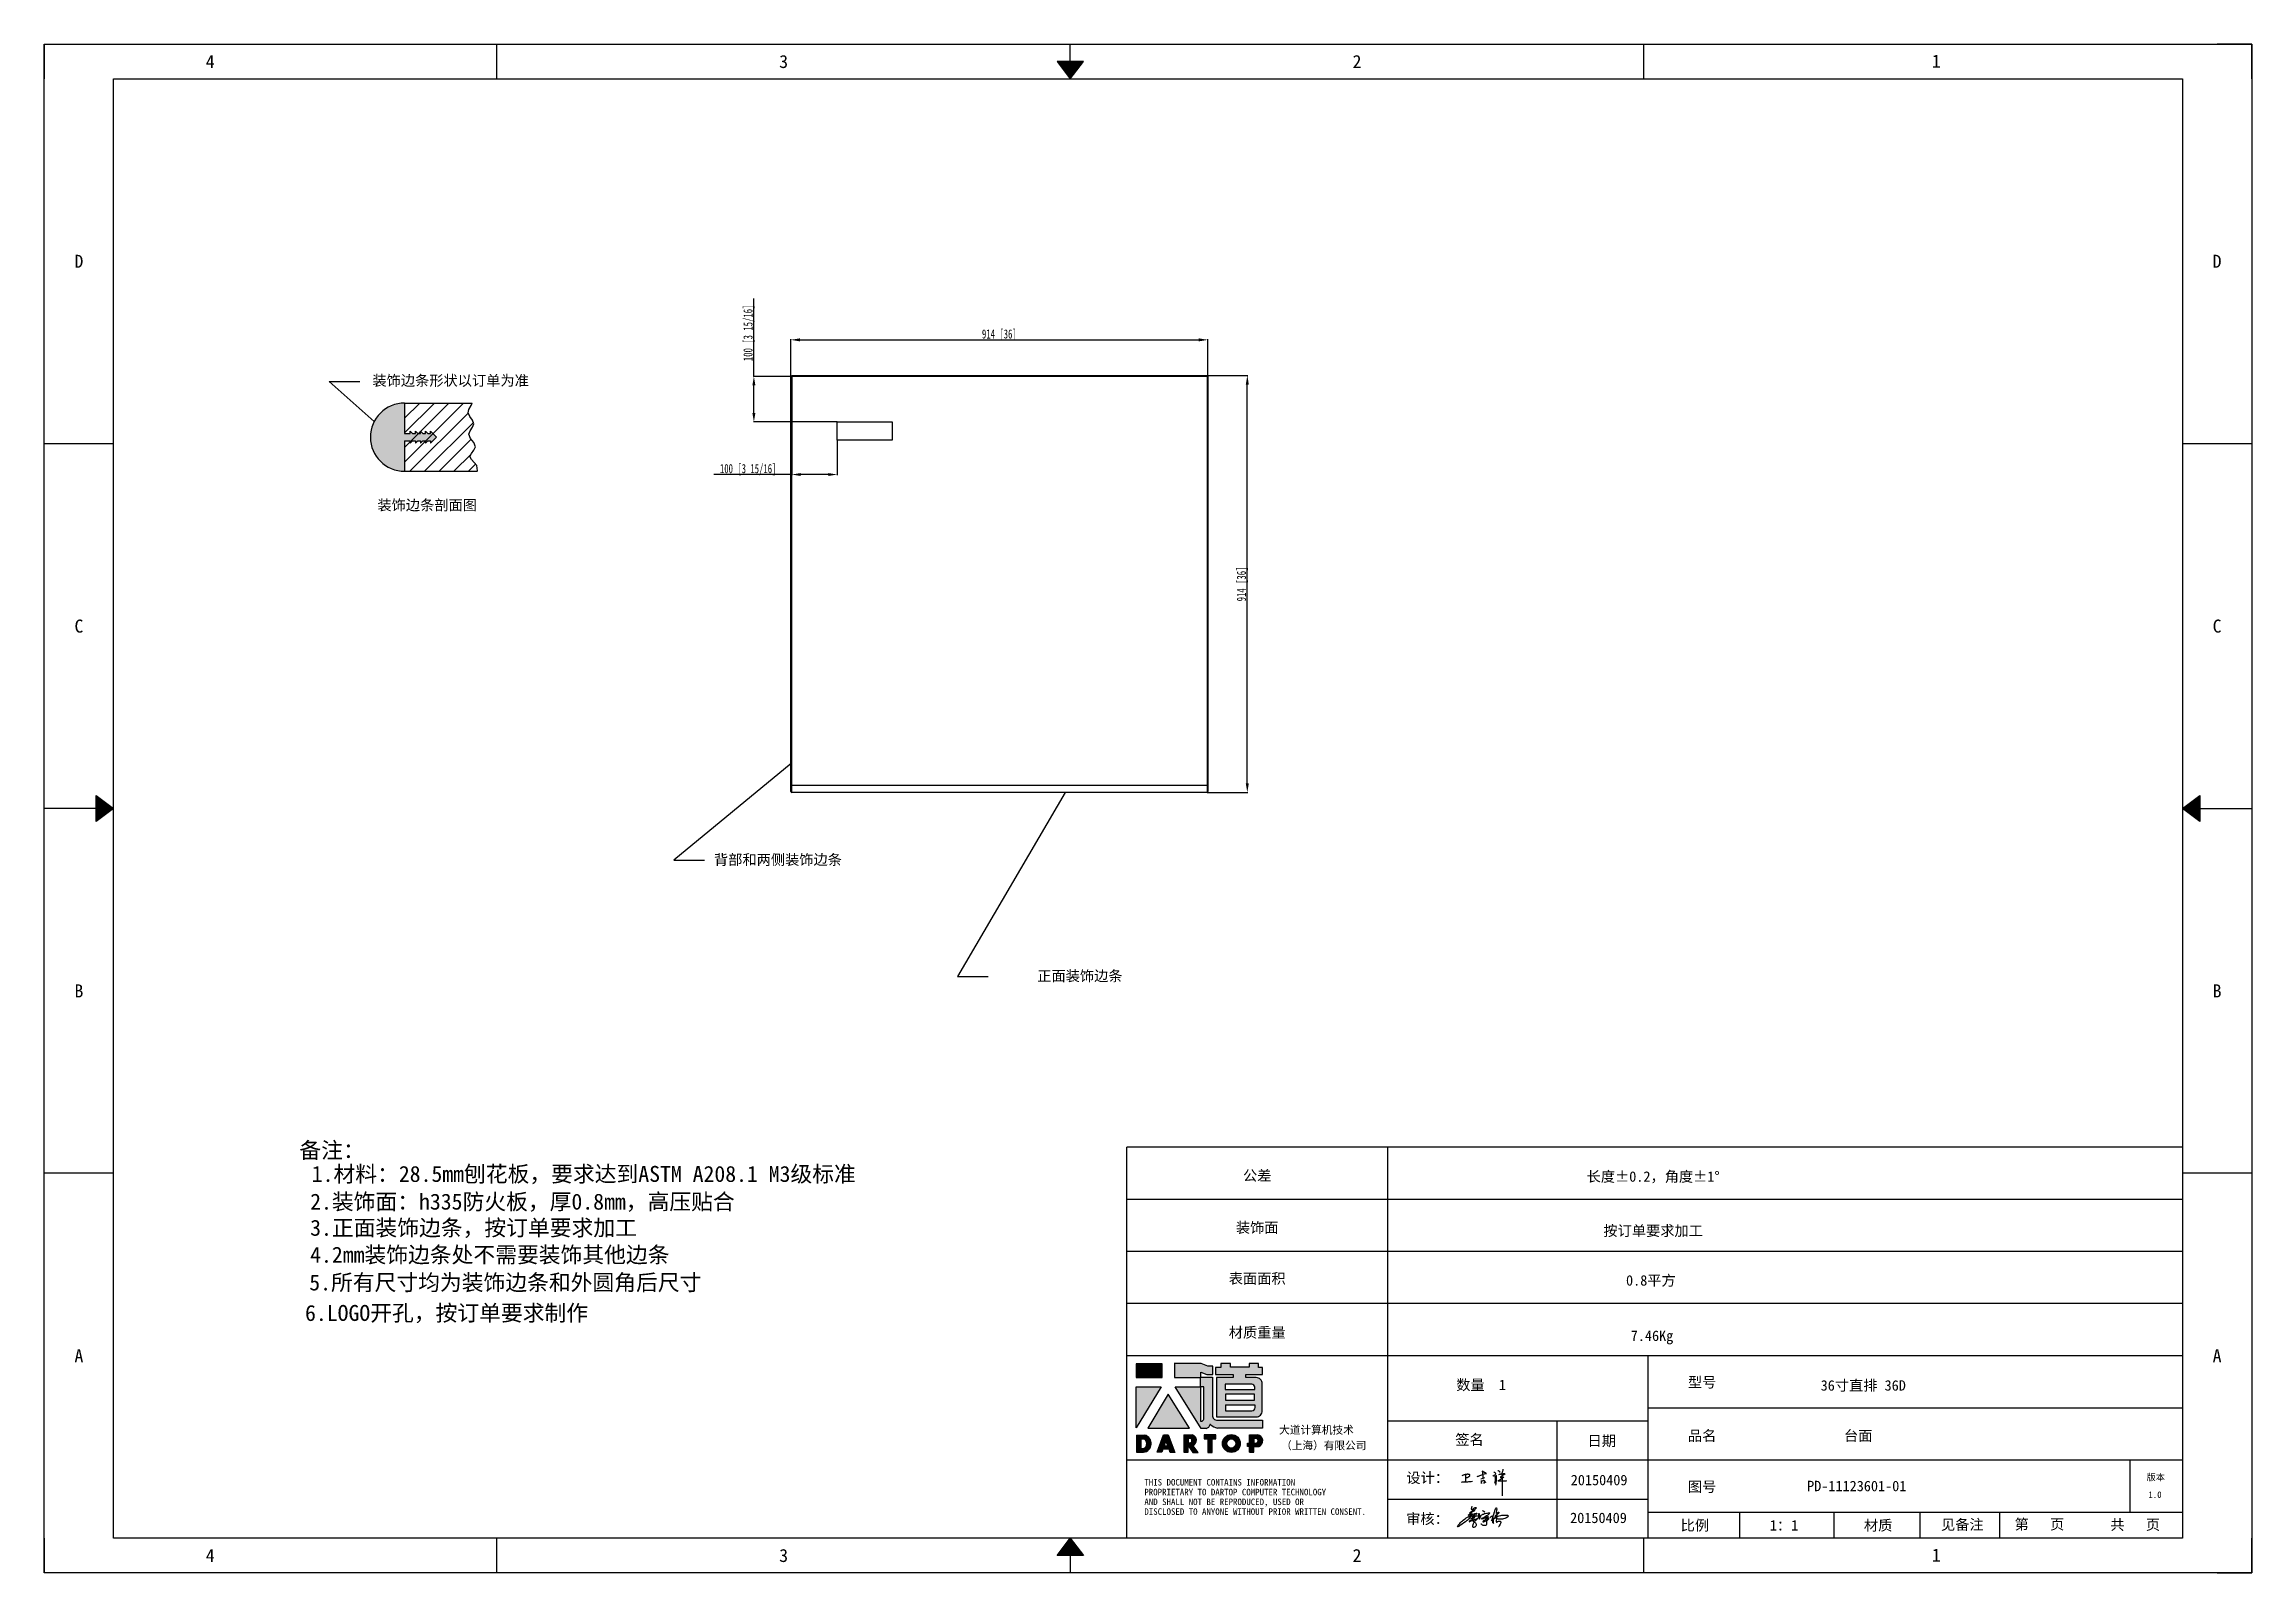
# Model space of a CAD drawing. Header units: inches. Extents: x 777 to 31414, y -60867 to 2393.
# Drawn here: x 777 to 5614, y -26539 to -23188 of the extents above; entities that cross this region are included whole.
import ezdxf
from ezdxf.enums import TextEntityAlignment as Align

# ---------------------------------------------------------------- set-up
doc = ezdxf.new("R2010")
doc.units = ezdxf.units.IN
doc.header["$LTSCALE"] = 0.605
doc.header["$MEASUREMENT"] = 0
doc.header["$PDMODE"] = 3
doc.header["$PDSIZE"] = 0.25
doc.linetypes.add('DOT', pattern=[0.2, 0.1, -0.1])
doc.layers.get('0').update_dxf_attribs({"linetype": 'CONTINUOUS'})
doc.layers.get('Defpoints').update_dxf_attribs({"linetype": 'CONTINUOUS'})
for name, color, linetype in [('02-05848-001_DXF_HATCHING', 7, 'CONTINUOUS'), ('02-05848-001_DXF_TEXT', 7, 'CONTINUOUS'), ('4', 7, 'CONTINUOUS'), ('print', 30, 'CONTINUOUS')]:
    doc.layers.add(name, color=color, linetype=linetype)
doc.layers.add('dim', color=2, linetype='CONTINUOUS', lineweight=9)
doc.styles.add('Dartop', font='')
doc.styles.add('hzHT', font='simhei.ttf')
doc.styles.get("Standard").update_dxf_attribs({"font": 'txt', "width": 0.7})
doc.styles.get('Dartop').set_extended_font_data('FangSong_GB2312')
doc.dimstyles.new('ISO-25', dxfattribs={"dimtxt": 20, "dimasz": 20, "dimexe": 1.25, "dimexo": 0.625, "dimtad": 1, "dimdec": 1, "dimtxsty": 'Standard', "dimcen": 2.5, "dimadec": 0, "dimazin": 0, "dimtfac": 1, "dimtdec": 1, "dimtmove": 0, "dimatfit": 3, "dimfxl": 0, "dimarcsym": 0})
doc.dimstyles.get("Standard").update_dxf_attribs({"dimtxt": 0.1, "dimasz": 0.125, "dimexe": 0.18, "dimexo": 0.0625, "dimgap": 0.09, "dimtad": 0, "dimtih": 1, "dimtoh": 1, "dimdec": 3, "dimzin": 4, "dimdsep": 46, "dimtxsty": 'Standard', "dimblk": '_FILLED', "dimblk1": '_FILLED', "dimblk2": '_FILLED', "dimcen": 0.09, "dimadec": 0, "dimazin": 0, "dimtol": 1, "dimtp": 0.008, "dimtm": 0.008, "dimtfac": 1, "dimtdec": 3, "dimtofl": 0, "dimtmove": 0, "dimatfit": 3, "dimldrblk": '_FILLED', "dimfxl": 0, "dimtolj": 1, "dimtzin": 4, "dimarcsym": 0})

msp = doc.modelspace()

# ---------------------------------------------------------------- texts
at = {"color": 0}
for s, height, style, p in [('4', 28.55, 'Dartop', (1140.66, -23226.22)), ('3', 28.55, 'Dartop', (2397.04, -23226.22)), ('2', 28.55, 'Dartop', (3653.42, -23226.22)), ('1', 28.55, 'Dartop', (4922.82, -23225.32)), ('D', 28.55, 'Dartop', (852.91, -23664.05)), ('D', 28.55, 'Dartop', (5538, -23664.05)), ('装饰边条剖面图', 22.843, 'hzHT', (1616.11, -24198.29)), ('C', 28.55, 'Dartop', (852.91, -24463.57)), ('C', 28.55, 'Dartop', (5538, -24463.57)), ('B', 28.55, 'Dartop', (852.91, -25263.08)), ('B', 28.55, 'Dartop', (5538, -25263.08)), ('公差', 22.843, 'hzHT', (3434.76, -25667.85)), ('长度%%P0.2，角度%%P1%%D', 22.8433, 'hzHT', (4302.31, -25669.91)), ('装饰面', 22.843, 'hzHT', (3434.76, -25781.72)), ('按订单要求加工', 22.843, 'hzHT', (4302.31, -25788.69)), ('表面面积', 22.843, 'hzHT', (3434.76, -25893.4)), ('0.8平方', 22.843, 'hzHT', (4297.35, -25897.58)), ('材质重量', 22.843, 'hzHT', (3434.76, -26011.65)), ('7.46Kg', 22.843, 'hzHT', (4299.83, -26018.83)), ('A', 28.55, 'Dartop', (852.91, -26062.6)), ('A', 28.55, 'Dartop', (5538, -26062.6)), ('数量  1', 22.843, 'hzHT', (3925.26, -26126.54)), ('型号', 22.843, 'hzHT', (4409.65, -26120.71)), ('36寸直排 36D', 22.843, 'hzHT', (4762.68, -26127.71)), ('签名', 22.843, 'hzHT', (3899.91, -26246.34)), ('日期', 22.843, 'hzHT', (4189.76, -26249.15)), ('品名', 22.843, 'hzHT', (4409.65, -26237.97)), ('台面', 22.843, 'hzHT', (4751.59, -26237.97)), ('20150409', 22.843, 'hzHT', (4183.9, -26335.03)), ('图号', 22.843, 'hzHT', (4409.65, -26349.63)), ('PD-11123601-01', 22.8433, 'hzHT', (4748.4, -26348.14)), ('版本', 14.277, 'hzHT', (5403.64, -26328.94)), ('1.0', 14.277, 'Dartop', (5401.93, -26367.09)), ('20150409', 22.843, 'hzHT', (4182.54, -26417.92)), ('比例', 22.843, 'hzHT', (4393.72, -26434.4)), ('1：1', 22.843, 'hzHT', (4589.01, -26434.4)), ('材质', 22.843, 'hzHT', (4795.35, -26434.4)), ('见备注', 22.843, 'hzHT', (4979.87, -26432.72)), ('第   页', 22.843, 'hzHT', (5148.71, -26432.03)), ('共   页', 22.843, 'hzHT', (5358.55, -26432.86)), ('4', 28.55, 'Dartop', (1140.66, -26500.43)), ('3', 28.55, 'Dartop', (2397.04, -26500.43)), ('2', 28.55, 'Dartop', (3653.42, -26500.43)), ('1', 28.55, 'Dartop', (4922.82, -26499.53))]:
    msp.add_text(s, height=height, dxfattribs=dict(at, style=style)).set_placement(p, align=Align.MIDDLE_CENTER)
at = {"color": 0, "style": 'hzHT'}
for s, height, p in [('THIS DOCUMENT CONTAINS INFORMATION', 14.2771, (3187.51, -26347.14)), ('PROPRIETARY TO DARTOP COMPUTER TECHNOLOGY', 14.2771, (3187.51, -26368.56)), ('设计：', 22.843, (3761.53, -26341.52)), ('AND SHALL NOT BE REPRODUCED, USED OR', 14.2771, (3187.51, -26389.97)), ('DISCLOSED TO ANYONE WITHOUT PRIOR WRITTEN CONSENT.', 14.2771, (3187.51, -26411.39)), ('审核：', 22.843, (3761.19, -26431.47))]:
    msp.add_text(s, height=height, dxfattribs=at).set_placement(p)
at = {"layer": '4', "color": 0, "style": 'hzHT'}
for s, p in [('大道计算机技术', (3482.8, -26233.74)), ('（上海）有限公司', (3487.11, -26267.89))]:
    msp.add_text(s, height=17.132, dxfattribs=at).set_placement(p)
at = {"layer": 'dim', "color": 0, "style": 'hzHT'}
for s, height, p in [('装饰边条形状以订单为准', 22.8433, (1667.44, -23925.33)), ('背部和两侧装饰边条', 22.843, (2384.72, -24975.37)), ('正面装饰边条', 22.843, (3046.24, -25230.18)), ('备注：', 35, (1407.65, -25612.15)), ('1.材料：28.5mm刨花板，要求达到ASTM A208.1 M3级标准', 35, (1959.16, -25664.14)), ('2.装饰面：h335防火板，厚0.8mm，高压贴合           ', 35, (1955.69, -25724.9)), ('3.正面装饰边条，按订单要求加工                    ', 35, (1955.69, -25782.2)), ('4.2mm装饰边条处不需要装饰其他边条                 ', 35, (1955.69, -25841.24)), ('5.所有尺寸均为装饰边条和外圆角后尺寸              ', 35, (1953.96, -25902)), ('6.LOGO开孔，按订单要求制作              ', 35, (1825.15, -25968.89))]:
    msp.add_text(s, height=height, dxfattribs=at).set_placement(p, align=Align.MIDDLE_CENTER)

# ---------------------------------------------------------------- blocks, each defined once
blk = doc.blocks.new('*U5')
at = {"color": 254, "linetype": 'Continuous', "extrusion": (0, 0, -1)}
for points in [[(-17, 0.333), (-16.812, 0.25), (-17, 0.5)], [(-17, 0.333), (-17.188, 0.25), (-16.812, 0.25)], [(-17, 0.333), (-17, 0.5), (-17.188, 0.25)]]:
    blk.add_solid(points, dxfattribs=at)
blk = doc.blocks.new('*U4')
at = {"color": 254, "linetype": 'Continuous', "extrusion": (0, 0, -1)}
for points in [[(-33.167, 11), (-33, 11), (-33.25, 11.188)], [(-33.167, 11), (-33.25, 11.188), (-33.25, 10.812)], [(-33.167, 11), (-33.25, 10.812), (-33, 11)]]:
    blk.add_solid(points, dxfattribs=at)
blk = doc.blocks.new('*U6')
at = {"color": 254, "linetype": 'Continuous'}
for points in [[(17, 21.667), (17.188, 21.75), (16.812, 21.75)], [(17, 21.667), (16.812, 21.75), (17, 21.5)], [(17, 21.667), (17, 21.5), (17.188, 21.75)]]:
    blk.add_solid(points, dxfattribs=at)
blk = doc.blocks.new('*U3')
at = {"color": 254, "linetype": 'Continuous', "extrusion": (0, 0, -1)}
for points in [[(-0.833, 11), (-0.75, 10.812), (-0.75, 11.188)], [(-0.833, 11), (-0.75, 11.188), (-1, 11)], [(-0.833, 11), (-1, 11), (-0.75, 10.812)]]:
    blk.add_solid(points, dxfattribs=at)
blk = doc.blocks.new('dadao')
for p, q in [((48, 19.2), (44.9, 10.4)), ((44.9, 10.4), (51.2, 10.4)), ((51.2, 10.4), (48, 19.2))]:
    blk.add_line(p, q)
for points in [[(41.8, 121.6), (41.8, 143.7), (-0.4, 143.7), (-0.4, 121.6), (41.8, 121.6)], [(104.8, 122), (104.8, 130.3), (114.1, 126.3), (124.2, 126.3), (124.2, 139.6), (115.9, 139.6), (105.1, 143.9), (61.5, 143.9)], [(61.7, 144), (61.7, 121.3), (103.9, 121.3)], [(113.4, 38.7), (105.1, 38.7), (63, 106.5), (103.9, 106.5), (103.9, 120.9), (103.9, 121.3)], [(109.7, 53.6), (109.7, 106.2), (104.3, 106.2), (104.3, 50.4), (106.6, 50.4)], [(144.6, 94.4), (144.6, 84.8), (192, 84.8), (192, 94.1), (144.9, 94.1)], [(120.2, 45), (119.5, 45), (119.5, 44.6)], [(0, 28), (0, 0), (11.8, 0)], [(0.1, 28), (14, 28)], [(7.1, 21.8), (7.1, 6.1), (12, 6.1)], [(7.1, 21.8), (11.4, 21.8)], [(76.8, 28.2), (76.8, 0), (84.1, 0), (84.1, 11.1), (91.6, -0.1), (100.3, -0.1), (91.7, 11.1)], [(76.8, 28.2), (90.6, 28.2)], [(84, 22.7), (84, 15.3), (87.2, 15.3)], [(84, 22.7), (87.3, 22.7)], [(183.7, 0), (183.7, 9.6), (180.6, 9.6), (180.6, 14.9), (183.8, 14.9), (183.8, 28.1), (196.1, 28.1), (196.5, 28.1)], [(183.7, 0), (190.9, 0), (190.9, 9.6), (198.8, 9.6)], [(194.9, 22.3), (190.8, 22.3), (190.8, 15), (194.4, 15)]]:
    blk.add_lwpolyline(points)
blk.add_lwpolyline([(137.1, 144.2), (137.1, 137.9), (128.3, 137.9), (128.3, 126.5), (157.3, 126.5), (157.3, 121.5), (130.3, 121.5), (130.3, 57.5), (194.4, 57.5, 0.414214), (204.4, 67.5), (204.4, 111.3, 0.414214), (194.4, 121.3), (177.5, 121.3), (177.5, 126.3), (204.7, 126.3), (204.7, 137.7), (198.2, 137.7), (198.2, 143.9), (183.3, 143.9), (183.3, 138), (153, 138), (153, 144.2), (137.1, 144.2)], format="xyb", close=True)
for points in [[(104.8, 122), (123.4, 122), (123.4, 60, 0.414214), (131.4, 52), (204.8, 52), (204.8, 39.1), (131.7, 39.1)], [(144.3, 110.8), (144.3, 101.8), (192.3, 101.8), (192.3, 105.5, 0.414214), (187.3, 110.5), (144.3, 110.5)], [(144.6, 77), (144.6, 67.5), (187.6, 67.5, 0.414214), (192.6, 72.5), (192.6, 76.4), (144.6, 76.4)]]:
    blk.add_lwpolyline(points, format="xyb")
for points in [[(-0.3, 106.2), (40.4, 106.2), (-0.3, 39.7), (-0.3, 106.2)], [(51.7, 94.1), (18.4, 39.3), (86.2, 39.3)], [(43.8, 28.2), (51.8, 28.2), (62.6, -0.1), (55, -0.1), (53.2, 5), (42.9, 5), (41.1, 0), (33.6, 0)], [(110, 28.1), (110, 21.9), (116, 21.9), (116, -0.1), (123.2, -0.1), (123.2, 22), (129.2, 22), (129.2, 28.1), (110, 28.1)]]:
    blk.add_lwpolyline(points, close=True)
for radius in [14.5, 7.44]:
    blk.add_circle((154.2, 14.2), radius)
for centre, radius, start, end in [((99.2, 60.7), 12.6, 305.6399, 325.969), ((111.6, 46.7), 8.19, 282.9811, 347.6627), ((136, 61.7), 22.9, 226.7358, 259.3209), ((8.5, 13.9), 8.49, 294.2143, 69.7177), ((9.6, 14.2), 14.4, 278.6604, 72.3203), ((86.4, 19), 3.8, 282.527, 76.7196), ((88.6, 19.4), 8.95, 290.6073, 77.2124), ((193.7, 18.7), 3.8, 280.9891, 72.5513), ((195.7, 18.6), 9.51, 288.8959, 85.2442)]:
    blk.add_arc(centre, radius, start, end)
blk = doc.blocks.new('_FILLED')
at = {"color": 0, "linetype": 'ByBlock'}
blk.add_solid([(0, 0), (-1, 0.16), (-1, -0.16)], dxfattribs=at)
blk = doc.blocks.new('*D83')
at = {"layer": 'Defpoints', "color": 0, "transparency": 16777216}
for p in [(3326.7, -23836.2), (2412.7, -23916.2), (3326.7, -23916.2)]:
    blk.add_point(p, dxfattribs=at)
at = {"layer": 'dim', "color": 0, "lineweight": -2, "transparency": 16777216}
for p, q in [((2412.7, -23915.5), (2412.7, -23834.9)), ((2432.7, -23836.2), (3306.7, -23836.2)), ((3326.7, -23915.5), (3326.7, -23834.9))]:
    blk.add_line(p, q, dxfattribs=at)
at = {"layer": 'dim', "color": 0, "transparency": 16777216}
for points in [[(2432.7, -23832.9), (2432.7, -23839.5), (2412.7, -23836.2)], [(3306.7, -23832.9), (3306.7, -23839.5), (3326.7, -23836.2)]]:
    blk.add_solid(points, dxfattribs=at)
at = {"layer": 'dim', "color": 0, "transparency": 16777216, "insert": (2869.7, -23825.6), "char_height": 20, "attachment_point": 5}
blk.add_mtext('914 [36]', dxfattribs=at)
blk = doc.blocks.new('*D84')
at = {"layer": 'Defpoints', "color": 0, "transparency": 16777216}
for p in [(3324.7, -23914.2), (3413.1, -23914.2), (3324.7, -24828.2)]:
    blk.add_point(p, dxfattribs=at)
at = {"layer": 'dim', "color": 0, "lineweight": -2, "transparency": 16777216}
for p, q in [((3325.4, -23914.2), (3414.3, -23914.2)), ((3413.1, -24808.2), (3413.1, -23934.2)), ((3325.4, -24828.2), (3414.3, -24828.2))]:
    blk.add_line(p, q, dxfattribs=at)
at = {"layer": 'dim', "color": 0, "transparency": 16777216}
for points in [[(3409.7, -23934.2), (3416.4, -23934.2), (3413.1, -23914.2)], [(3409.7, -24808.2), (3416.4, -24808.2), (3413.1, -24828.2)]]:
    blk.add_solid(points, dxfattribs=at)
at = {"layer": 'dim', "color": 0, "transparency": 16777216, "insert": (3402.4, -24371.2), "char_height": 20, "attachment_point": 5, "rotation": 90}
blk.add_mtext('914 [36]', dxfattribs=at)
blk = doc.blocks.new('h')
for p, q in [((20768.1, -2360.9), (20773, -2359.1)), ((20769.5, -2366.9), (20769.8, -2370.6)), ((20769.8, -2370.6), (20770.9, -2378)), ((20770.9, -2378), (20771.5, -2370.6)), ((20772.4, -2369.3), (20774.9, -2367.8)), ((20773, -2359.1), (20784.1, -2355.2)), ((20773.3, -2331.8), (20775.3, -2338.7)), ((20789.1, -2340.9), (20773.5, -2331.9)), ((20775.3, -2338.7), (20775.6, -2351.2)), ((20775.6, -2351.2), (20775.5, -2357.3)), ((20782.2, -2369.2), (20780, -2377.1)), ((20780, -2377.1), (20788.3, -2371.3)), ((20780.1, -2366.4), (20780.8, -2366.4)), ((20781.9, -2367.4), (20782.2, -2369.2)), ((20845.7, -2343.5), (20848.4, -2353)), ((20848.9, -2370.3), (20847.9, -2424)), ((20848.4, -2353), (20848.9, -2370.3))]:
    blk.add_line(p, q)
for points in [[(20696.6, -2372.4, 0.002073), (20710.6, -2371.9, 0.016137), (20719.6, -2371.3, 0.008314), (20736.9, -2369.3)], [(20699.1, -2348.2, -0.029745), (20704.6, -2345.4, -0.046842), (20708.4, -2344.2, -0.00919), (20714.3, -2343, -0.018517), (20717.2, -2342.5, -0.037841), (20720.3, -2342.4, -0.039541), (20723.2, -2342.8, -0.149785), (20726, -2344.3, -0.204935), (20726.9, -2346.6, -0.074872), (20726.5, -2348.3, -0.061615), (20725.6, -2350.3, -0.034204), (20723.8, -2352.6, -0.045776), (20722.3, -2354.1, -0.054985), (20720.4, -2355.3, -0.036348), (20717.3, -2356.5, -0.067752), (20715.7, -2356.8, -0.043553), (20713.2, -2356.7)], [(20755, -2351.9, -0.024077), (20759.9, -2350.1, -0.013147), (20768.7, -2346.5, -0.00522), (20775.4, -2344.1, -0.018517), (20777.3, -2343.4, -0.008274), (20786.3, -2341, -0.039541), (20788.3, -2340.8, -0.079216), (20789.4, -2341, -0.204935)], [(20813.5, -2350.1, 0.007348), (20815.9, -2348.7, 0.008421), (20818, -2347.3, 0.009459), (20819.7, -2346.2, -0.016325), (20820.7, -2345.5, -0.173771), (20821.8, -2345.3, -0.085159), (20823.9, -2346, -0.125883), (20826, -2347.9, -0.160659), (20826.6, -2350.1, -0.010447), (20826.5, -2352.3, -0.008247), (20826.2, -2355.1, -0.002698), (20825.3, -2374, 0.001562), (20823.9, -2383.7, 0.016137)], [(20816.8, -2335, -0.053561), (20819.6, -2336.1, -0.075272), (20821.3, -2337.3, -0.005295), (20822.5, -2338.5, -0.009337), (20823.1, -2339.1, -0.026146), (20823.7, -2339.8, -0.016644), (20824.5, -2340.9)], [(20832.1, -2329.2, -0.053561), (20834.9, -2330.3, -0.075272), (20836.7, -2331.5, -0.005295), (20837.8, -2332.6, -0.009337), (20838.5, -2333.3, -0.026146), (20839, -2334, -0.016644), (20839.8, -2335.1)], [(20836, -2343.7, -0.02797), (20842.1, -2342.6, -0.048868), (20845.6, -2342.2, -0.00919), (20851.1, -2341.4, -0.018517), (20853.9, -2341.1, -0.037841), (20856.7, -2341.2, -0.039541), (20859.4, -2341.6, -0.018282), (20840.6, -2354.7, -0.000937)], [(20847.6, -2340.2, 0.021784), (20849.6, -2335.9, 0.028296), (20850.8, -2332.4, 0.008136), (20851.9, -2328.2, 0.028913), (20852.2, -2327, 0.08193), (20852.1, -2325.9, 0.075058), (20851.7, -2324.7, 0.275043)]]:
    blk.add_lwpolyline(points, format="xyb")
for points in [[(20711.3, -2343.5), (20711.3, -2343.5), (20711.5, -2355.8), (20710.7, -2368), (20710.6, -2371.9)], [(20821.5, -2350.6), (20822.4, -2359.2), (20822.2, -2364.9), (20821.7, -2369), (20821.3, -2376.3), (20823.6, -2368.5), (20827.2, -2366.3), (20829.5, -2366.3)], [(20840.6, -2354.7), (20850, -2354.7), (20855, -2354.3), (20845.9, -2361.1), (20840.5, -2364), (20833, -2367.5), (20863.2, -2367.4), (20865.9, -2367.3)]]:
    blk.add_lwpolyline(points)
for centre, radius, start, end in [((20773.7, -2371.2), 2.3, 121.9907, 163.60158), ((20787.5, -2406), 40.3, 100.61827, 108.24823), ((20780.8, -2367.6), 1.15, 9.4675, 90)]:
    blk.add_arc(centre, radius, start, end)
blk = doc.blocks.new('CAIYUQIANG')
for p, q in [((27651.9, -25059.4), (27654.7, -25057.2)), ((27654.7, -25057.2), (27656.5, -25055.9)), ((27656.5, -25055.9), (27658.3, -25054.6)), ((27658.3, -25054.6), (27659.6, -25053.7)), ((27659.6, -25053.7), (27662.2, -25052.1)), ((27663.6, -25056.9), (27660.6, -25059.8)), ((27662.2, -25052.1), (27664.9, -25050.5)), ((27662.9, -25048.8), (27669.7, -25045.8)), ((27663.2, -25048.6), (27662.9, -25048.8)), ((27663.6, -25048.1), (27663.2, -25048.6)), ((27665.3, -25046.6), (27663.6, -25048.1)), ((27666.3, -25053.5), (27663.6, -25056.9)), ((27664.9, -25050.5), (27668.5, -25048.7)), ((27667.4, -25044.9), (27665.3, -25046.6)), ((27675.7, -25037.4), (27665.9, -25043)), ((27665.9, -25043), (27677.3, -25038.1)), ((27668.2, -25051.4), (27666.3, -25053.5)), ((27670.6, -25042.2), (27667.4, -25044.9)), ((27670.9, -25048.6), (27668.2, -25051.4)), ((27668.5, -25048.7), (27673.6, -25046.3)), ((27668.6, -25056), (27674.9, -25053.6)), ((27672.1, -25054.2), (27668.6, -25056)), ((27670.4, -25028.6), (27669.5, -25034.5)), ((27669.5, -25034.5), (27670.5, -25036.5)), ((27669.7, -25045.8), (27671.3, -25045.2)), ((27672, -25057.1), (27670.3, -25058.4)), ((27670.5, -25036.5), (27674.7, -25033.4)), ((27677.3, -25038.1), (27670.6, -25042.2)), ((27671.5, -25047.3), (27670.9, -25048.6)), ((27671.2, -25051), (27679.4, -25049.8)), ((27674.1, -25050.1), (27671.2, -25051)), ((27671.3, -25045.2), (27672.1, -25045.7)), ((27672.1, -25046.2), (27671.5, -25047.3)), ((27673.8, -25055.8), (27672, -25057.1)), ((27672.1, -25045.7), (27672.1, -25046.2)), ((27675.9, -25052.3), (27672.1, -25054.2)), ((27673.6, -25046.3), (27677.4, -25044.5)), ((27676.2, -25054), (27673.8, -25055.8)), ((27676.5, -25048.8), (27674.1, -25050.1)), ((27674.7, -25033.4), (27678, -25031.9)), ((27674.9, -25053.6), (27676.8, -25053.2)), ((27675.5, -25058), (27677.9, -25056.9)), ((27679.9, -25033), (27675.7, -25037.4)), ((27678.6, -25051.7), (27675.9, -25052.3)), ((27677.2, -25053.4), (27676.2, -25054)), ((27679.1, -25047.4), (27676.5, -25048.8)), ((27676.8, -25053.2), (27677.2, -25053.4)), ((27677.4, -25044.5), (27680, -25043.8)), ((27677.9, -25056.9), (27680, -25056.9)), ((27678, -25031.9), (27679.7, -25031.6)), ((27683.3, -25050.5), (27678.6, -25051.7)), ((27680, -25057.5), (27679, -25057.7)), ((27680.6, -25045.9), (27679.1, -25047.4)), ((27679.4, -25049.8), (27681.5, -25049.6)), ((27679.7, -25031.6), (27680.1, -25032.2)), ((27680.1, -25032.2), (27679.9, -25033)), ((27680, -25043.8), (27681.2, -25043.8)), ((27680, -25056.9), (27680.5, -25057.1)), ((27680.5, -25057.1), (27680, -25057.5)), ((27681.2, -25044.7), (27680.6, -25045.9)), ((27680.6, -25058.4), (27681.3, -25057.6)), ((27681.2, -25043.8), (27681.2, -25044.7)), ((27681.3, -25057.6), (27682.9, -25055.7)), ((27681.5, -25049.6), (27682.7, -25049.7)), ((27682.7, -25049.7), (27683.3, -25050.5)), ((27682.9, -25055.7), (27683.9, -25054.7)), ((27683.9, -25054.7), (27684.6, -25054)), ((27684.6, -25054), (27685.6, -25053.1)), ((27685.6, -25053.1), (27686, -25048.7)), ((27686, -25048.7), (27686.1, -25046.8)), ((27686.1, -25046.8), (27686.2, -25045.4)), ((27686.2, -25045.4), (27686.3, -25045)), ((27686.3, -25045), (27686.6, -25045)), ((27686.6, -25045), (27686.7, -25045.1)), ((27686.7, -25045.1), (27686.9, -25049.2)), ((27686.9, -25049.2), (27686.9, -25051.7)), ((27686.9, -25051.7), (27686.9, -25054.8)), ((27686.9, -25054.8), (27686.9, -25055.8)), ((27686.9, -25055.8), (27687, -25056.5)), ((27687, -25056.5), (27687.2, -25056.9)), ((27687.2, -25056.9), (27687.5, -25056.9)), ((27687.5, -25056.9), (27687.8, -25056.5)), ((27687.8, -25056.5), (27688, -25055.9)), ((27688, -25055.9), (27688.6, -25054.6)), ((27688.6, -25054.6), (27689.1, -25053.3)), ((27689.1, -25053.3), (27689.5, -25052.1)), ((27689.5, -25052.1), (27690.2, -25050.1)), ((27690.2, -25050.1), (27690.5, -25049.4)), ((27690.5, -25049.4), (27691.2, -25048.7)), ((27691.2, -25048.7), (27693.8, -25046.9)), ((27692.5, -25055.7), (27691.9, -25055.8)), ((27691.9, -25055.8), (27691.9, -25056.2)), ((27691.9, -25056.2), (27693.4, -25056.2)), ((27693.9, -25055.2), (27692.5, -25055.7)), ((27693.4, -25056.2), (27695.2, -25055.9)), ((27693.8, -25046.9), (27694.7, -25046.4)), ((27697.3, -25053.7), (27693.9, -25055.2)), ((27694.7, -25046.4), (27695.8, -25045.9)), ((27695.2, -25055.9), (27696.4, -25055.5)), ((27695.8, -25045.9), (27698.2, -25045)), ((27696.4, -25055.5), (27698.6, -25054.5)), ((27700.1, -25052.2), (27697.3, -25053.7)), ((27700.7, -25057.4), (27698, -25059.9)), ((27698.2, -25045), (27699.9, -25044.7)), ((27698.6, -25054.5), (27700.1, -25053.8)), ((27699.9, -25044.7), (27702.8, -25044)), ((27703.1, -25050.1), (27700.1, -25052.2)), ((27700.1, -25053.8), (27701.4, -25053.2)), ((27703.2, -25055.4), (27700.7, -25057.4)), ((27701.4, -25053.2), (27703, -25052.5)), ((27702.8, -25044), (27704.8, -25043.7)), ((27703, -25052.5), (27704.6, -25051.8)), ((27705.3, -25048.2), (27703.1, -25050.1)), ((27705.1, -25053.8), (27703.2, -25055.4)), ((27703.9, -25057), (27703.5, -25058.1)), ((27704.3, -25056.3), (27703.9, -25057)), ((27704.9, -25055.3), (27704.3, -25056.3)), ((27704.6, -25051.8), (27705.9, -25051.1)), ((27704.8, -25043.7), (27707, -25043.4)), ((27705.1, -25055), (27704.9, -25055.3)), ((27706, -25052.8), (27705.1, -25053.8)), ((27706.3, -25055), (27705.1, -25055)), ((27708, -25045.9), (27705.3, -25048.2)), ((27705.9, -25051.1), (27706.4, -25051.1)), ((27706.6, -25051.6), (27706, -25052.8)), ((27706.8, -25055.3), (27706.3, -25055)), ((27706.4, -25051.1), (27706.6, -25051.6)), ((27706.4, -25057.7), (27707.4, -25057)), ((27707.5, -25055.8), (27706.8, -25055.3)), ((27707, -25043.4), (27708, -25043.4)), ((27707.4, -25057), (27707.8, -25056.8)), ((27707.8, -25056.8), (27707.5, -25055.8)), ((27708, -25043.4), (27709, -25043.5)), ((27710.1, -25044), (27708, -25045.9)), ((27709, -25043.5), (27709.7, -25043.8)), ((27709.7, -25043.8), (27710.1, -25044)), ((27710, -25054.2), (27711.2, -25052.7)), ((27711.2, -25052.7), (27712.6, -25051.4)), ((27712.6, -25051.4), (27713.4, -25050.9)), ((27713.4, -25050.9), (27714.2, -25050.8)), ((27714.2, -25050.8), (27715, -25050.8)), ((27715, -25056.9), (27714.3, -25058.6)), ((27715, -25050.8), (27715.4, -25050.8)), ((27715.5, -25055.4), (27715, -25056.9)), ((27715.4, -25050.8), (27715.6, -25051)), ((27715.9, -25053.9), (27715.5, -25055.4)), ((27715.6, -25051), (27715.8, -25051.2)), ((27715.8, -25051.2), (27715.9, -25051.2)), ((27715.9, -25051.2), (27716, -25051.4)), ((27716, -25053.3), (27715.9, -25053.9)), ((27716, -25051.4), (27716, -25051.4)), ((27716, -25051.4), (27716, -25051.5)), ((27716, -25051.5), (27716.1, -25051.6)), ((27716.1, -25052.4), (27716, -25053.3)), ((27716.1, -25051.6), (27716.1, -25051.8)), ((27716.1, -25051.8), (27716.1, -25052.4)), ((27717.1, -25058.6), (27717.2, -25057.5)), ((27717.2, -25057.5), (27717.7, -25052.4)), ((27717.7, -25050), (27718.5, -25046)), ((27717.7, -25052.4), (27717.7, -25050)), ((27718.5, -25046), (27720.2, -25040.9)), ((27719, -25056.7), (27720.6, -25055.2)), ((27719, -25056.7), (27720.6, -25055.4)), ((27720.6, -25055.4), (27719, -25056.7)), ((27719.4, -25056.1), (27719, -25056.7)), ((27720.3, -25054.8), (27719.4, -25056.1)), ((27720.2, -25040.9), (27720.7, -25039.5)), ((27721, -25053.7), (27720.3, -25054.8)), ((27720.6, -25055.2), (27721.9, -25054.1)), ((27720.7, -25039.5), (27721.2, -25038)), ((27722.6, -25051.2), (27721, -25053.7)), ((27721.2, -25038), (27721.6, -25036.6)), ((27721.6, -25036.6), (27722.4, -25034.9)), ((27721.8, -25052.4), (27722.1, -25051.2)), ((27721.9, -25054.1), (27721.8, -25052.4)), ((27721.9, -25054.1), (27723.5, -25052.8)), ((27722.2, -25054.5), (27721.9, -25054.1)), ((27722.1, -25051.2), (27722.6, -25049.3)), ((27723.2, -25055.7), (27722.2, -25054.5)), ((27722.4, -25034.9), (27723.3, -25033.3)), ((27722.6, -25049.3), (27723.4, -25048.2)), ((27723.9, -25049.1), (27722.6, -25051.2)), ((27725.1, -25056.1), (27723.2, -25055.7)), ((27723.3, -25033.3), (27723.8, -25032.7)), ((27723.4, -25048.2), (27724, -25048.2)), ((27723.5, -25052.8), (27725.7, -25051.8)), ((27723.8, -25032.7), (27724.4, -25032.7)), ((27724.9, -25047.9), (27723.9, -25049.1)), ((27724.2, -25041.9), (27724, -25042.9)), ((27724, -25042.9), (27724, -25043.8)), ((27724, -25043.8), (27724.5, -25044.5)), ((27724, -25048.2), (27725, -25049.3)), ((27724.3, -25057.3), (27724.1, -25059.8)), ((27724.7, -25038.7), (27724.2, -25041.9)), ((27724.8, -25054.3), (27724.3, -25057.3)), ((27724.3, -25057.3), (27724.3, -25057.3)), ((27724.4, -25032.7), (27724.8, -25033.4)), ((27724.5, -25044.5), (27724.9, -25044.1)), ((27726, -25051.7), (27724.6, -25052.3)), ((27724.6, -25052.3), (27724.8, -25054.3)), ((27724.9, -25037.3), (27724.7, -25038.7)), ((27724.8, -25033.4), (27725.1, -25034.5)), ((27725.1, -25035.4), (27724.9, -25037.3)), ((27724.9, -25044.1), (27726.2, -25043.2)), ((27726.1, -25047), (27724.9, -25047.9)), ((27725, -25049.3), (27726, -25051.7)), ((27725.1, -25034.5), (27725.1, -25035.4)), ((27728.6, -25056.9), (27725.1, -25056.1)), ((27725.7, -25051.8), (27728.1, -25050.8)), ((27727.7, -25045.8), (27726.1, -25047)), ((27726.2, -25043.2), (27727.3, -25042.5)), ((27727.3, -25042.5), (27728.7, -25041.6)), ((27728.8, -25044.9), (27727.7, -25045.8)), ((27728.1, -25050.8), (27730.4, -25049.9)), ((27731.5, -25056.9), (27728.6, -25056.9)), ((27728.7, -25041.6), (27729.4, -25041.6)), ((27729.8, -25043.2), (27728.8, -25044.9)), ((27729.4, -25041.6), (27729.8, -25042.2)), ((27729.8, -25042.2), (27729.8, -25043.2)), ((27730.4, -25049.9), (27734.3, -25049)), ((27734.6, -25056.9), (27731.5, -25056.9)), ((27734.3, -25049), (27736.4, -25048.5)), ((27736.4, -25056.9), (27734.6, -25056.9)), ((27736.4, -25048.5), (27738, -25048.5)), ((27737.5, -25056.9), (27736.4, -25056.9)), ((27739.9, -25056.2), (27737.5, -25056.9)), ((27738, -25048.5), (27741.4, -25048.2)), ((27742.8, -25055.5), (27739.9, -25056.2)), ((27741.4, -25048.2), (27743.3, -25048.1)), ((27745.3, -25054.8), (27742.8, -25055.5)), ((27743.3, -25048.1), (27745.9, -25048.1)), ((27747, -25053.9), (27745.3, -25054.8)), ((27745.9, -25048.1), (27747.9, -25048.3)), ((27749, -25052.8), (27747, -25053.9)), ((27747.9, -25048.3), (27749.6, -25048.7)), ((27749.8, -25051.7), (27749, -25052.8)), ((27749.6, -25048.7), (27750.5, -25049.8)), ((27750.6, -25050.8), (27749.8, -25051.7)), ((27750.5, -25049.8), (27750.6, -25050.8)), ((27639.2, -25074.1), (27639.8, -25072.4)), ((27640.1, -25074.1), (27639.2, -25074.1)), ((27639.8, -25072.4), (27641, -25070.5)), ((27641.8, -25073.4), (27640.1, -25074.1)), ((27641, -25070.5), (27642.4, -25068.7)), ((27643.4, -25072.1), (27641.8, -25073.4)), ((27642.4, -25068.7), (27644.1, -25066.6)), ((27645.7, -25070.6), (27643.4, -25072.1)), ((27644.1, -25066.6), (27646.1, -25064.4)), ((27649.4, -25068), (27645.7, -25070.6)), ((27646.1, -25064.4), (27648.2, -25062.5)), ((27648.2, -25062.5), (27649.9, -25061)), ((27653.3, -25065.6), (27649.4, -25068)), ((27649.9, -25061), (27651.9, -25059.4)), ((27656.6, -25063.3), (27653.3, -25065.6)), ((27659.8, -25060.4), (27656.6, -25063.3)), ((27660.6, -25059.8), (27659.8, -25060.4)), ((27667.5, -25060.4), (27664.9, -25062)), ((27664.9, -25062.9), (27667.7, -25061.6)), ((27664.9, -25062), (27664.9, -25062.9)), ((27670.3, -25058.4), (27667.5, -25060.4)), ((27667.7, -25061.6), (27670.5, -25060.2)), ((27670.5, -25060.2), (27673.3, -25059)), ((27672.5, -25060.1), (27671.9, -25060.4)), ((27671.9, -25060.4), (27674.3, -25061.5)), ((27673.8, -25059.6), (27672.5, -25060.1)), ((27672.7, -25072.4), (27673.6, -25068.9)), ((27672.7, -25073.7), (27672.7, -25072.4)), ((27672.9, -25074.4), (27672.7, -25073.7)), ((27673.5, -25075.1), (27672.9, -25074.4)), ((27673.3, -25059), (27675.5, -25058)), ((27674.1, -25075.4), (27673.5, -25075.1)), ((27673.6, -25068.9), (27674.3, -25066.8)), ((27675.2, -25059.1), (27673.8, -25059.6)), ((27675, -25075.4), (27674.1, -25075.4)), ((27674.3, -25061.5), (27677.2, -25063.7)), ((27674.3, -25066.8), (27675.3, -25065)), ((27676.4, -25074.9), (27675, -25075.4)), ((27677.8, -25058), (27675.2, -25059.1)), ((27675.3, -25065), (27676.4, -25063.4)), ((27676.4, -25063.4), (27677.5, -25061.9)), ((27677.2, -25074.4), (27676.4, -25074.9)), ((27677.2, -25063.7), (27678.8, -25065.4)), ((27678.3, -25073.5), (27677.2, -25074.4)), ((27677.5, -25061.9), (27679.6, -25059.6)), ((27679, -25057.7), (27677.8, -25058)), ((27679.1, -25072.5), (27678.3, -25073.5)), ((27678.8, -25065.4), (27679.4, -25066.6)), ((27679.8, -25071), (27679.1, -25072.5)), ((27679.4, -25066.6), (27679.9, -25067.9)), ((27679.6, -25059.6), (27680.6, -25058.4)), ((27680, -25070), (27679.8, -25071)), ((27679.9, -25067.9), (27680, -25069)), ((27680, -25069), (27680, -25070)), ((27691, -25067.9), (27690.7, -25067.5)), ((27691.8, -25068.5), (27691, -25067.9)), ((27692.9, -25069.4), (27691.8, -25068.5)), ((27694, -25070.3), (27692.9, -25069.4)), ((27695.5, -25070.9), (27694, -25070.3)), ((27695.5, -25062.1), (27695, -25062.5)), ((27695, -25062.5), (27695, -25062.8)), ((27695, -25062.8), (27695.4, -25063)), ((27695.4, -25063), (27696.6, -25063)), ((27696.5, -25061.2), (27695.5, -25062.1)), ((27697.1, -25071.4), (27695.5, -25070.9)), ((27698, -25059.9), (27696.5, -25061.2)), ((27696.6, -25063), (27698.7, -25062.4)), ((27699, -25071.4), (27697.1, -25071.4)), ((27698.7, -25062.4), (27701.9, -25060.7)), ((27700.5, -25071.4), (27699, -25071.4)), ((27701.7, -25070.7), (27700.5, -25071.4)), ((27702.4, -25068.8), (27701.7, -25070.7)), ((27701.9, -25060.7), (27705, -25058.6)), ((27702.9, -25065), (27702.4, -25068.8)), ((27703, -25063.9), (27702.9, -25065)), ((27703.4, -25059.2), (27703, -25063.9)), ((27703.5, -25058.1), (27703.4, -25059.2)), ((27705, -25058.6), (27706.4, -25057.7)), ((27713.7, -25060.6), (27714.5, -25059.1)), ((27714, -25059.3), (27713.7, -25060.1)), ((27713.7, -25060.1), (27713.7, -25060.6)), ((27714.3, -25058.6), (27714, -25059.3)), ((27714.5, -25059.1), (27715.1, -25058.3)), ((27715.1, -25058.3), (27715.6, -25057.9)), ((27715.6, -25057.9), (27716.2, -25057.8)), ((27716.2, -25057.8), (27716.9, -25057.9)), ((27716.6, -25063.7), (27716.8, -25062.6)), ((27716.6, -25064.9), (27716.6, -25063.7)), ((27717, -25065.4), (27716.6, -25064.9)), ((27716.8, -25062.6), (27717, -25060.1)), ((27716.9, -25057.9), (27717.2, -25058.1)), ((27717, -25060.1), (27717.1, -25058.6)), ((27718.3, -25066.4), (27717, -25065.4)), ((27717.2, -25058.1), (27717.6, -25058.7)), ((27717.6, -25058.7), (27717.6, -25060.8)), ((27717.6, -25060.8), (27717.6, -25062.5)), ((27717.6, -25062.5), (27717.7, -25064.3)), ((27717.7, -25064.3), (27717.7, -25065.5)), ((27717.7, -25065.5), (27718.3, -25066.4)), ((27724.1, -25059.8), (27724.2, -25062.5)), ((27724.2, -25062.5), (27724.5, -25063.9)), ((27724.5, -25063.9), (27726.1, -25063.8)), ((27726.1, -25063.8), (27727.2, -25062.4)), ((27727.2, -25062.4), (27728.7, -25061.7)), ((27728.7, -25061.7), (27730.6, -25061.7)), ((27729.9, -25073.7), (27728.8, -25073.7)), ((27730.7, -25072), (27729.9, -25073.7)), ((27730.6, -25061.7), (27732.5, -25061.7)), ((27732.4, -25068.5), (27730.7, -25072)), ((27733.1, -25067), (27732.4, -25068.5)), ((27732.5, -25061.7), (27734, -25062.9)), ((27734, -25064.2), (27733.1, -25067)), ((27734, -25062.9), (27734, -25064.2))]:
    blk.add_line(p, q)
blk.add_lwpolyline([(27694.2, -25038.4, -0.053561), (27695.8, -25039, -0.075272), (27696.8, -25039.7, -0.005295), (27697.5, -25040.4, -0.009337), (27697.9, -25040.8, -0.026146), (27698.2, -25041.2, -0.016644), (27698.7, -25041.9)], format="xyb")
blk = doc.blocks.new('*D95')
at = {"layer": 'Defpoints', "color": 0, "transparency": 16777216}
for p in [(2331.9, -23916.2), (2414.7, -23916.2), (2514.7, -24016.2)]:
    blk.add_point(p, dxfattribs=at)
at = {"layer": 'dim', "color": 0, "lineweight": -2, "transparency": 16777216}
for p, q in [((2331.9, -23916.2), (2331.9, -23745.6)), ((2414.1, -23916.2), (2330.7, -23916.2)), ((2331.9, -23996.2), (2331.9, -23936.2)), ((2514.1, -24016.2), (2330.7, -24016.2))]:
    blk.add_line(p, q, dxfattribs=at)
at = {"layer": 'dim', "color": 0, "transparency": 16777216}
for points in [[(2328.6, -23936.2), (2335.2, -23936.2), (2331.9, -23916.2)], [(2328.6, -23996.2), (2335.2, -23996.2), (2331.9, -24016.2)]]:
    blk.add_solid(points, dxfattribs=at)
at = {"layer": 'dim', "color": 0, "transparency": 16777216, "insert": (2321.3, -23820.9), "char_height": 20, "attachment_point": 5, "rotation": 90}
blk.add_mtext('100 [3 15/16]', dxfattribs=at)
blk = doc.blocks.new('*D96')
at = {"layer": 'Defpoints', "color": 0, "transparency": 16777216}
for p in [(2414.7, -23916.2), (2514.7, -24056.2), (2414.7, -24131.4)]:
    blk.add_point(p, dxfattribs=at)
at = {"layer": 'dim', "color": 0, "lineweight": -2, "transparency": 16777216}
for p, q in [((2414.7, -23916.8), (2414.7, -24132.7)), ((2514.7, -24056.8), (2514.7, -24132.7)), ((2414.7, -24131.4), (2244.1, -24131.4)), ((2494.7, -24131.4), (2434.7, -24131.4))]:
    blk.add_line(p, q, dxfattribs=at)
at = {"layer": 'dim', "color": 0, "transparency": 16777216}
for points in [[(2434.7, -24128.1), (2434.7, -24134.7), (2414.7, -24131.4)], [(2494.7, -24128.1), (2494.7, -24134.7), (2514.7, -24131.4)]]:
    blk.add_solid(points, dxfattribs=at)
at = {"layer": 'dim', "color": 0, "transparency": 16777216, "insert": (2319.4, -24120.8), "char_height": 20, "attachment_point": 5}
blk.add_mtext('100 [3 15/16]', dxfattribs=at)

# ---------------------------------------------------------------- dimensions: what is measured, and where the dimension line sits
at = {"layer": 'dim'}
dim = msp.add_linear_dim(base=(2331.91, -23916.16), p1=(2514.73, -24016.16), p2=(2414.73, -23916.16), angle=90, dimstyle='ISO-25', override={"dimadec": 1}, dxfattribs=at)
dim.commit()
dim.dimension.update_dxf_attribs({"geometry": '*D95', "text_midpoint": (2321.29, -23820.87)})
dim = msp.add_linear_dim(base=(3326.73, -23836.19), p1=(2412.73, -23916.16), p2=(3326.73, -23916.16), dimstyle='ISO-25', dxfattribs=at)
dim.commit()
dim.dimension.update_dxf_attribs({"geometry": '*D83', "text_midpoint": (2869.73, -23825.57)})
dim = msp.add_linear_dim(base=(2414.73, -24131.41), p1=(2514.73, -24056.16), p2=(2414.73, -23916.16), dimstyle='ISO-25', override={"dimadec": 1}, dxfattribs=at)
dim.commit()
dim.dimension.update_dxf_attribs({"geometry": '*D96', "text_midpoint": (2319.44, -24120.79)})
dim = msp.add_linear_dim(base=(3413.06, -23914.16), p1=(3324.73, -24828.16), p2=(3324.73, -23914.16), angle=90, dimstyle='ISO-25', dxfattribs=at)
dim.commit()
dim.dimension.update_dxf_attribs({"geometry": '*D84', "text_midpoint": (3402.43, -24371.16)})

# ---------------------------------------------------------------- hatches: boundary and pattern name
for points in [[(3226.38, -26080.28), (3169.43, -26080.28), (3169.43, -26110.04), (3226.38, -26110.04)], [(3224.55, -26130.86), (3169.58, -26130.86), (3169.58, -26220.61)], [(3239.79, -26147.15), (3194.85, -26221.21), (3286.35, -26221.21)], [(3344.45, -26236.36), (3318.45, -26236.36), (3318.45, -26244.61), (3326.56, -26244.61), (3326.56, -26274.34), (3336.27, -26274.34), (3336.27, -26244.59), (3344.45, -26244.59)]]:
    msp.add_hatch(color=0).paths.add_polyline_path(points)
h = msp.add_hatch(color=0)
h.paths.add_polyline_path([(3311.5, -26098.37), (3324.07, -26103.8), (3337.66, -26103.8), (3337.66, -26085.81), (3326.45, -26085.81), (3311.84, -26080.04), (3253.3, -26080.04), (3253.3, -26110.46), (3310.26, -26110.46), (3310.26, -26111.08), (3310.26, -26130.52), (3255.02, -26130.52), (3311.83, -26221.95), (3323.08, -26221.95, 0.2793748), (3331.3, -26213.96), (3331.3, -26213.54), (3332.29, -26213.54, 0.1431454), (3347.78, -26221.43), (3446.5, -26221.43), (3446.5, -26204.09), (3347.36, -26204.09, -0.4142136), (3336.56, -26193.29), (3336.56, -26109.5), (3311.5, -26109.5)])
h.paths.add_polyline_path([(3310.83, -26130.91), (3318.07, -26130.91), (3318.07, -26201.87, -0.0889357), (3313.87, -26206.19), (3310.81, -26206.19)], flags=16)
h = msp.add_hatch(color=0)
h.paths.add_polyline_path([(3446.33, -26088.33), (3437.55, -26088.33), (3437.55, -26079.97), (3417.47, -26079.97), (3417.47, -26087.91), (3376.48, -26087.91), (3376.48, -26079.56), (3355.01, -26079.56), (3355.01, -26088.07), (3343.15, -26088.07), (3343.15, -26103.47), (3382.3, -26103.47), (3382.3, -26110.28), (3345.82, -26110.28), (3345.82, -26196.54), (3432.41, -26196.54, 0.4142136), (3445.91, -26183.04), (3445.91, -26123.97, 0.4142136), (3432.41, -26110.47), (3409.52, -26110.47), (3409.52, -26103.79), (3446.33, -26103.79)])
h.paths.add_polyline_path([(3422.85, -26125.1, -0.4142136), (3429.6, -26131.85), (3429.6, -26136.8), (3364.77, -26136.8), (3364.77, -26125.1)], flags=16)
h.paths.add_polyline_path([(3429.18, -26147.24), (3429.18, -26159.78), (3365.19, -26159.78), (3365.19, -26147.24)], flags=16)
h.paths.add_polyline_path([(3430.02, -26171.06), (3430.02, -26176.42, -0.4142136), (3423.27, -26183.17), (3365.19, -26183.17), (3365.19, -26171.06)], flags=16)
h = msp.add_hatch(color=0)
h.paths.add_polyline_path([(3188.84, -26236.5), (3169.99, -26236.5), (3169.99, -26274.23), (3185.87, -26274.23, 0.7930159)])
h.paths.add_polyline_path([(3186.15, -26265.96), (3179.55, -26265.96), (3179.55, -26244.76), (3185.42, -26244.76, -0.6713609)], flags=16)
h = msp.add_hatch(color=0)
h.paths.add_polyline_path([(3239.93, -26236.19), (3229.17, -26236.19), (3215.33, -26274.27), (3225.52, -26274.27), (3227.92, -26267.52), (3241.73, -26267.52), (3244.18, -26274.35), (3254.46, -26274.35)])
h.paths.add_polyline_path([(3239.09, -26260.24), (3230.54, -26260.24), (3234.74, -26248.28)], flags=16)
h = msp.add_hatch(color=0)
h.paths.add_polyline_path([(3292.24, -26236.21), (3273.69, -26236.21), (3273.69, -26274.29), (3283.5, -26274.29), (3283.5, -26259.19), (3293.57, -26274.42), (3305.41, -26274.42), (3293.82, -26259.29, 0.7440549)])
h.paths.add_polyline_path([(3283.41, -26253.56), (3283.41, -26243.56), (3287.79, -26243.56, -0.796809), (3287.72, -26253.56)], flags=16)
h = msp.add_hatch(color=0)
h.paths.add_polyline_path([(3358.59, -26255.11, 1), (3397.68, -26255.11, 1)])
h.paths.add_polyline_path([(3388.18, -26255.11, -1), (3368.09, -26255.11, -1)], flags=16)
h = msp.add_hatch(color=0)
h.paths.add_polyline_path([(3435.18, -26236.3), (3434.62, -26236.3), (3418.09, -26236.3), (3418.09, -26254.07), (3413.7, -26254.07), (3413.7, -26261.29), (3418.02, -26261.29), (3418.02, -26274.22), (3427.67, -26274.22), (3427.67, -26261.23), (3438.27, -26261.23, 0.8123038)])
h.paths.add_polyline_path([(3427.53, -26254.02), (3427.53, -26244.08), (3433.02, -26244.08, -0.7782134), (3432.46, -26254.02)], flags=16)
at = {"layer": '02-05848-001_DXF_HATCHING', "linetype": 'Continuous'}
h = msp.add_hatch(color=2, dxfattribs=at)
edge = h.paths.add_edge_path()
edge.add_line((1584.12, -24057.75), (1590.17, -24057.75))
edge.add_line((1590.17, -24057.75), (1590.17, -24062.79))
edge.add_line((1590.17, -24062.79), (1595.23, -24057.75))
edge.add_line((1595.23, -24057.75), (1601.27, -24057.75))
edge.add_line((1601.27, -24057.75), (1601.27, -24062.79))
edge.add_line((1601.27, -24062.79), (1606.33, -24057.75))
edge.add_line((1606.33, -24057.75), (1612.37, -24057.75))
edge.add_line((1612.37, -24057.75), (1612.37, -24062.79))
edge.add_line((1612.37, -24062.79), (1617.43, -24057.75))
edge.add_line((1617.43, -24057.75), (1623.48, -24057.75))
edge.add_line((1623.48, -24057.75), (1623.48, -24062.79))
edge.add_line((1623.48, -24062.79), (1636.75, -24049.56))
edge.add_line((1623.48, -24036.33), (1636.75, -24049.56))
edge.add_line((1623.48, -24041.37), (1623.48, -24036.33))
edge.add_line((1617.43, -24041.37), (1623.48, -24041.37))
edge.add_line((1612.37, -24036.33), (1617.43, -24041.37))
edge.add_line((1612.37, -24041.37), (1612.37, -24036.33))
edge.add_line((1606.33, -24041.37), (1612.37, -24041.37))
edge.add_line((1601.27, -24036.33), (1606.33, -24041.37))
edge.add_line((1601.27, -24041.37), (1601.27, -24036.33))
edge.add_line((1595.23, -24041.37), (1601.27, -24041.37))
edge.add_line((1590.17, -24036.33), (1595.23, -24041.37))
edge.add_line((1590.17, -24041.37), (1590.17, -24036.33))
edge.add_line((1584.12, -24041.37), (1590.17, -24041.37))
edge.add_line((1579.06, -24036.33), (1584.12, -24041.37))
edge.add_line((1579.06, -24041.37), (1579.06, -24036.33))
edge.add_line((1566.49, -24041.37), (1579.06, -24041.37))
edge.add_line((1566.49, -23974.76), (1566.49, -24041.37))
edge.add_arc((1566.49, -24049.56), 74.8, 90, 270)
edge.add_line((1566.49, -24057.75), (1566.49, -24124.36))
edge.add_line((1566.49, -24057.75), (1579.06, -24057.75))
edge.add_line((1579.06, -24057.75), (1579.06, -24062.79))
edge.add_line((1579.06, -24062.79), (1584.12, -24057.75))

# ---------------------------------------------------------------- linework, layer by layer
at = {"color": 0, "linetype": 'DOT'}
for p, q in [((776.76, -23188.15), (5538, -23188.15)), ((776.76, -26462.36), (776.76, -23264.29)), ((5614.14, -23264.29), (5614.14, -26462.36)), ((5538, -26538.5), (776.76, -26538.5))]:
    msp.add_line(p, q, dxfattribs=at)
at = {"color": 0}
for p, q in [((776.76, -23188.15), (776.76, -23264.29)), ((1768.85, -23264.29), (1768.85, -23188.15)), ((3025.23, -23226.22), (3025.23, -23188.15)), ((4281.61, -23264.29), (4281.61, -23188.15)), ((5614.14, -23188.15), (5538, -23188.15)), ((5614.14, -23264.29), (5614.14, -23188.15)), ((929.05, -26462.36), (929.05, -23264.29)), ((929.05, -23264.29), (5461.85, -23264.29)), ((5461.85, -23264.29), (5461.85, -26462.36)), ((929.05, -24063.81), (776.76, -24063.81)), ((5614.14, -24063.81), (5461.85, -24063.81)), ((890.98, -24863.33), (776.76, -24863.33)), ((5499.93, -24863.33), (5614.14, -24863.33)), ((3148.97, -26462.36), (3148.97, -25605.73)), ((5461.85, -25605.73), (3148.97, -25605.73)), ((3720.05, -25605.73), (3720.05, -26462.36)), ((929.05, -25662.84), (776.76, -25662.84)), ((5614.14, -25662.84), (5461.85, -25662.84)), ((5461.85, -25719.95), (3148.97, -25719.95)), ((5461.85, -25834.17), (3148.97, -25834.17)), ((5461.85, -25948.38), (3148.97, -25948.38)), ((5461.85, -26062.6), (3148.97, -26062.6)), ((4291.13, -26462.36), (4291.13, -26062.6)), ((3720.05, -26205.37), (4291.13, -26205.37)), ((4091.25, -26205.37), (4091.25, -26462.36)), ((4291.13, -26176.82), (5461.85, -26176.82)), ((3148.97, -26291.03), (3720.05, -26291.03)), ((3720.05, -26291.03), (5461.85, -26291.03)), ((5347.64, -26405.25), (5347.64, -26291.03)), ((3720.05, -26376.7), (4291.13, -26376.7)), ((4291.13, -26405.25), (5461.85, -26405.25)), ((4492.05, -26462.36), (4492.05, -26405.25)), ((4699.12, -26462.36), (4699.12, -26405.25)), ((4887.36, -26462.36), (4887.36, -26405.25)), ((5062.1, -26462.36), (5062.1, -26405.25)), ((776.76, -26462.36), (776.76, -26538.5)), ((5461.85, -26462.36), (929.05, -26462.36)), ((1768.85, -26538.5), (1768.85, -26462.36)), ((3025.23, -26500.43), (3025.23, -26538.5)), ((4281.61, -26538.5), (4281.61, -26462.36)), ((5614.14, -26538.5), (5614.14, -26462.36)), ((5538, -26538.5), (5614.14, -26538.5))]:
    msp.add_line(p, q, dxfattribs=at)
for p, q in [((2412.73, -23916.16), (3326.73, -23916.16)), ((2412.73, -24826.16), (2412.73, -23916.16)), ((2414.73, -23914.16), (3324.73, -23914.16)), ((2414.73, -24828.16), (2414.73, -23914.16)), ((3324.73, -23914.16), (3324.73, -24828.16)), ((3326.73, -23916.16), (3326.73, -24826.16)), ((2514.73, -24016.16), (2634.73, -24016.16)), ((2514.73, -24056.16), (2514.73, -24016.16)), ((2634.73, -24016.16), (2634.73, -24056.16)), ((2634.73, -24056.16), (2514.73, -24056.16)), ((3324.73, -24813.16), (2414.73, -24813.16)), ((3324.73, -24828.16), (2414.73, -24828.16))]:
    msp.add_line(p, q)
at = {"color": 2, "linetype": 'Continuous'}
for p, q in [((1566.49, -24008.02), (1599.75, -23974.76)), ((1566.49, -24040.05), (1631.78, -23974.76)), ((1566.49, -24072.07), (1663.81, -23974.76)), ((1566.49, -24104.1), (1695.84, -23974.76)), ((1578.26, -24124.36), (1705.97, -23996.65)), ((1610.29, -24124.36), (1717.42, -24017.22)), ((1642.31, -24124.36), (1712.66, -24054.02)), ((1674.34, -24124.36), (1712.15, -24086.55)), ((1706.37, -24124.36), (1722.22, -24108.51))]:
    msp.add_line(p, q, dxfattribs=at)
at = {"color": 7, "linetype": 'Continuous'}
for p, q in [((1566.49, -23974.76), (1566.49, -24041.37)), ((1566.49, -23974.76), (1714.87, -23974.76)), ((1705.91, -23996.53), (1707.5, -23988.56)), ((1707.5, -23988.56), (1712.14, -23980.41)), ((1712.14, -23980.41), (1714.87, -23974.76)), ((1566.49, -24041.37), (1579.06, -24041.37)), ((1579.06, -24041.37), (1579.06, -24036.33)), ((1579.06, -24036.33), (1584.12, -24041.37)), ((1584.12, -24041.37), (1590.17, -24041.37)), ((1590.17, -24041.37), (1590.17, -24036.33)), ((1590.17, -24036.33), (1595.23, -24041.37)), ((1595.23, -24041.37), (1601.27, -24041.37)), ((1601.27, -24041.37), (1601.27, -24036.33)), ((1601.27, -24036.33), (1606.33, -24041.37)), ((1606.33, -24041.37), (1612.37, -24041.37)), ((1612.37, -24041.37), (1612.37, -24036.33)), ((1612.37, -24036.33), (1617.43, -24041.37)), ((1617.43, -24041.37), (1623.48, -24041.37)), ((1623.48, -24041.37), (1623.48, -24036.33)), ((1623.48, -24036.33), (1636.75, -24049.56)), ((1709.75, -24004.44), (1705.91, -23996.53)), ((1707.49, -24043.04), (1710.4, -24035.41)), ((1715.59, -24012.29), (1709.75, -24004.44)), ((1710.4, -24035.41), (1715.64, -24027.76)), ((1718.52, -24020.18), (1715.59, -24012.29)), ((1715.64, -24027.76), (1718.52, -24020.18)), ((1566.49, -24057.75), (1566.49, -24124.36)), ((1566.49, -24057.75), (1579.06, -24057.75)), ((1579.06, -24062.79), (1584.12, -24057.75)), ((1579.06, -24057.75), (1579.06, -24062.79)), ((1584.12, -24057.75), (1590.17, -24057.75)), ((1590.17, -24062.79), (1595.23, -24057.75)), ((1590.17, -24057.75), (1590.17, -24062.79)), ((1595.23, -24057.75), (1601.27, -24057.75)), ((1601.27, -24062.79), (1606.33, -24057.75)), ((1601.27, -24057.75), (1601.27, -24062.79)), ((1606.33, -24057.75), (1612.37, -24057.75)), ((1612.37, -24062.79), (1617.43, -24057.75)), ((1612.37, -24057.75), (1612.37, -24062.79)), ((1617.43, -24057.75), (1623.48, -24057.75)), ((1623.48, -24062.79), (1636.75, -24049.56)), ((1623.48, -24057.75), (1623.48, -24062.79)), ((1711.29, -24052.25), (1707.49, -24043.04)), ((1709.85, -24091.9), (1712.79, -24085.07)), ((1718.39, -24061.41), (1711.29, -24052.25)), ((1712.79, -24085.07), (1718.28, -24077.9)), ((1718.28, -24077.9), (1721.68, -24070.62)), ((1721.68, -24070.62), (1718.39, -24061.41)), ((1566.49, -24124.36), (1725.53, -24124.36)), ((1712.79, -24098.42), (1709.85, -24091.9)), ((1719.13, -24104.83), (1712.79, -24098.42)), ((1724.83, -24111.61), (1719.13, -24104.83)), ((1726.18, -24122.98), (1724.83, -24111.61)), ((1725.53, -24124.36), (1726.18, -24122.98))]:
    msp.add_line(p, q, dxfattribs=at)
at = {"color": 0}
for points in [[(3025.23, -23264.29), (3053.79, -23226.22), (2996.68, -23226.22), (3025.23, -23264.29)], [(929.05, -24863.33), (890.98, -24891.88), (890.98, -24834.77), (929.05, -24863.33)], [(5461.85, -24863.33), (5499.93, -24834.77), (5499.93, -24891.88), (5461.85, -24863.33)], [(3025.23, -26462.36), (3053.79, -26500.43), (2996.68, -26500.43), (3025.23, -26462.36)]]:
    msp.add_lwpolyline(points, close=True, dxfattribs=at)
for centre, start, end in [((3324.73, -23916.16), 0, 90), ((2414.73, -24826.16), 180, 270), ((3324.73, -24826.16), 270, 0)]:
    msp.add_arc(centre, 2, start, end)
at = {"color": 7, "linetype": 'Continuous'}
msp.add_arc((1566.49, -24049.56), 74.8, 90, 270, dxfattribs=at)
at = {"layer": 'print'}
msp.add_lwpolyline([(776.76, -23188.15), (5614.14, -23188.15), (5614.14, -26538.5), (776.76, -26538.5)], close=True, dxfattribs=at)

# ---------------------------------------------------------------- block references
at = {"color": 0, "linetype": 'Continuous', "xscale": 152.2888407109637, "yscale": 152.2888407109637, "zscale": 152.2888407109637}
for name, p in [('*U6', (436.32, -26538.5)), ('*U3', (776.76, -26538.5)), ('*U4', (436.32, -26538.5)), ('*U5', (436.32, -26538.5))]:
    msp.add_blockref(name, p, dxfattribs=at)
at = {"color": 0}
for name, p, xscale, yscale, zscale in [('dadao', (3169.99, -26274.23), 1.349832906196347, 1.349832906196347, 1.349832906196347), ('h', (-8239.53, -24949.89), 0.585704211006083, 0.585704211006083, 0.585704211006083)]:
    msp.add_blockref(name, p, dxfattribs=dict(at, xscale=xscale, yscale=yscale, zscale=zscale))
msp.add_blockref('CAIYUQIANG', (-23765.58, -1363.63))

msp.set_redraw_order([(e.dxf.handle, doc.entitydb.next_handle()) for e in msp.query("TEXT MTEXT ATTDEF DIMENSION ARC_DIMENSION")])  # texts and dimensions are drawn at this point

# ---------------------------------------------------------------- leaders
at = {"layer": '02-05848-001_DXF_TEXT', "color": 2, "linetype": 'Continuous'}
for points in [[(1500.17, -24014.97), (1401.26, -23927.82), (1468.75, -23927.82)], [(2413.66, -24764.89), (2156.24, -24976.42), (2223.74, -24976.42)], [(3013.67, -24828.16), (2777.98, -25231.22), (2845.48, -25231.22)]]:
    msp.add_leader(points, dimstyle='Standard', override={"dimtad": 0}, dxfattribs=at)

doc.saveas('drawing.dxf')
